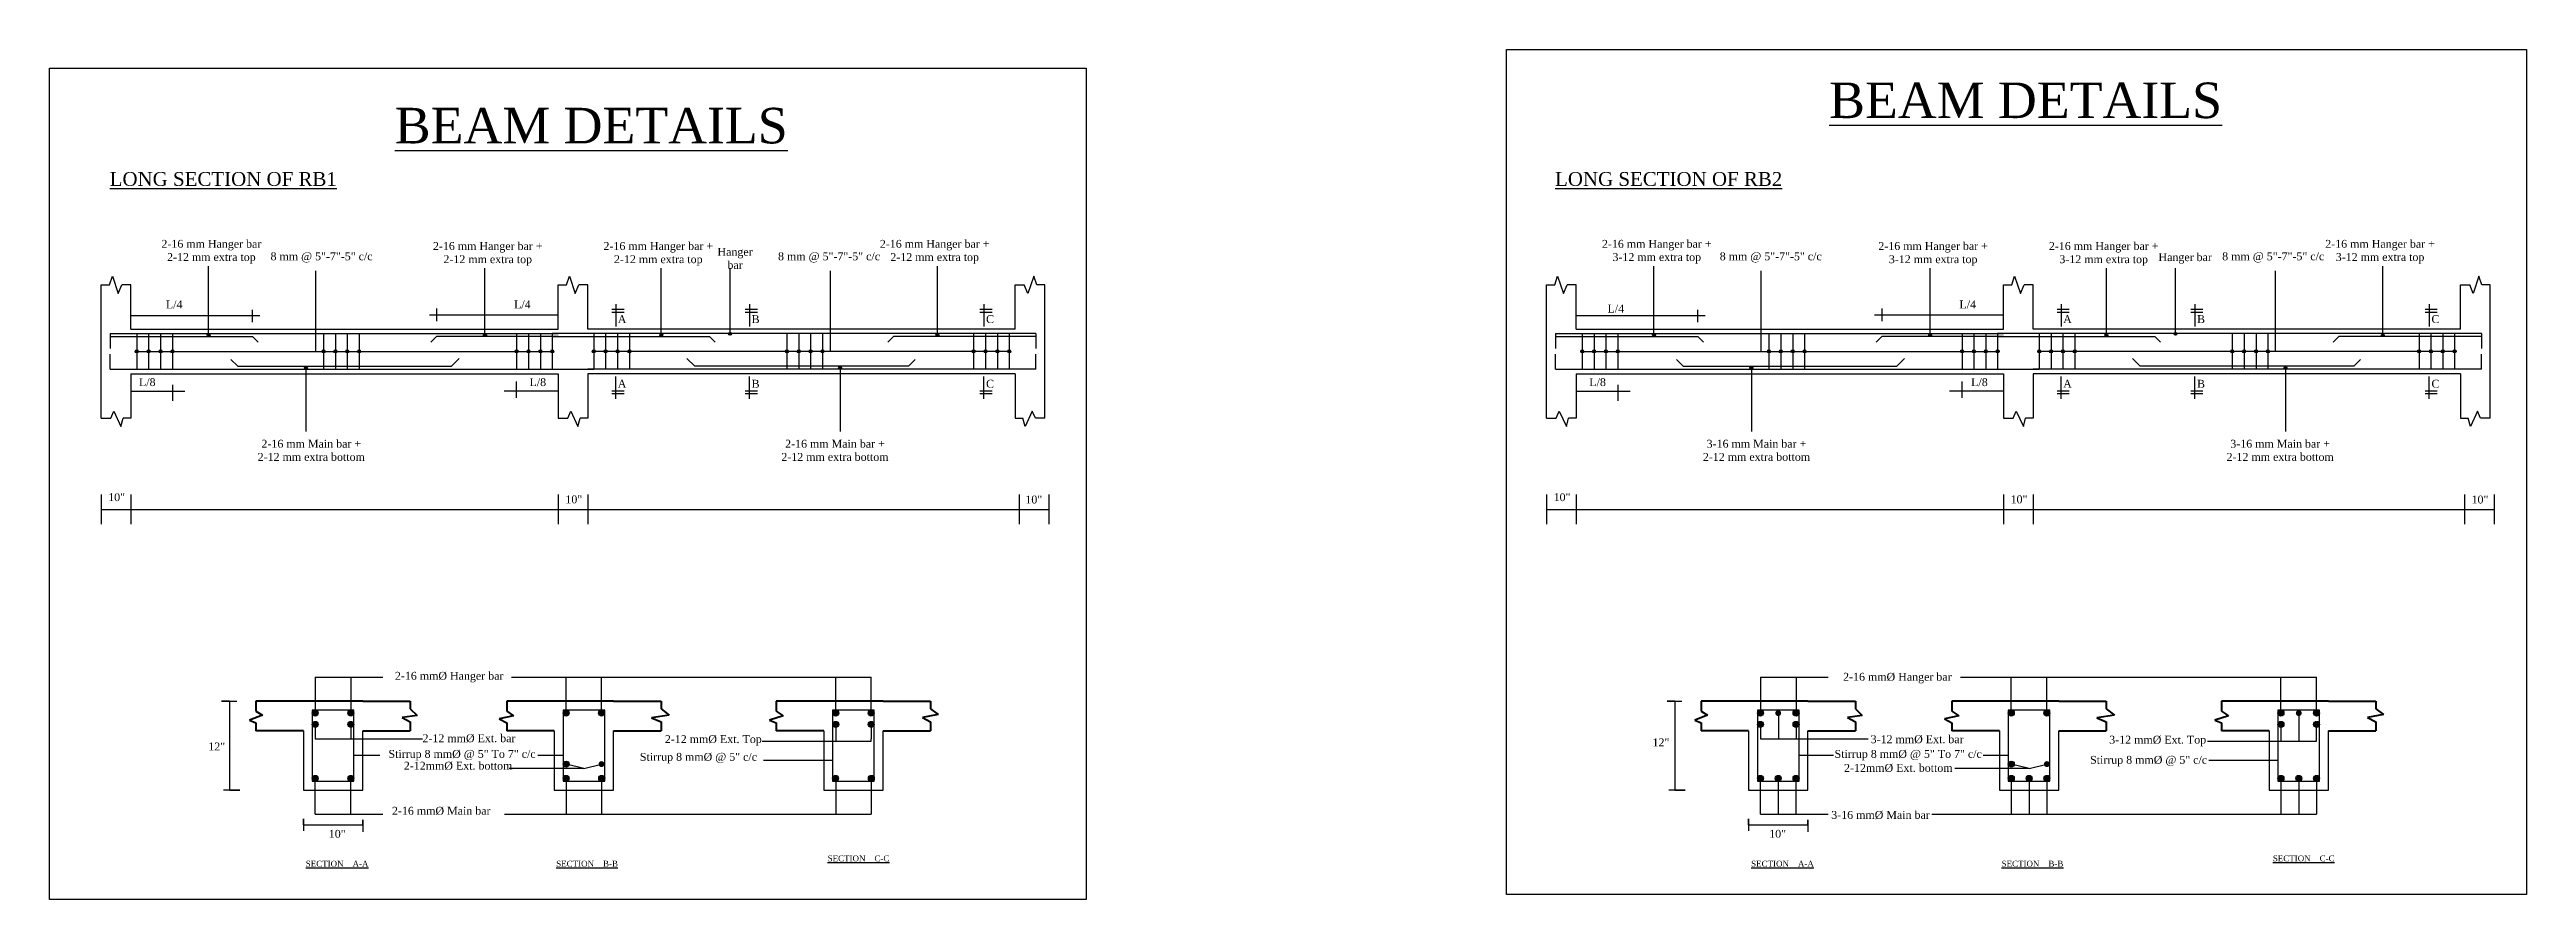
# Model space of a CAD drawing. Header units: inches. Extents: x -5597760 to 21122418, y -37133 to 23298423.
# Drawn here: x 6893 to 8145, y -21900 to -21470 of the extents above; entities that cross this region are included whole.
import ezdxf

# ---------------------------------------------------------------- set-up
doc = ezdxf.new("R2010")
doc.units = ezdxf.units.IN
doc.header["$MEASUREMENT"] = 0
doc.styles.add('RS6', font='times.ttf')
doc.styles.get("Standard").update_dxf_attribs({"font": 'times.ttf', "height": 8})

msp = doc.modelspace()

# ---------------------------------------------------------------- texts
at = {"char_height": 18, "attachment_point": 1}
for insert in [(7792.5, -21486.6), (7067.5, -21499.4)]:
    msp.add_mtext_dynamic_manual_height_columns('{\\L\\C1;BEAM DETAILS}', width=224.053, gutter_width=25, heights=[0], dxfattribs=dict(at, insert=insert))
at = {"color": 1, "char_height": 7, "attachment_point": 1}
for s, insert in [('{\\LLONG SECTION OF RB1}', (6923.4, -21531.9)), ('{\\LLONG SECTION OF RB2}', (7654, -21531.9))]:
    msp.add_mtext_dynamic_manual_height_columns(s, width=122.103, gutter_width=10, heights=[0], dxfattribs=dict(at, insert=insert))
at = {"char_height": 4, "attachment_point": 5, "style": 'RS6'}
for s, width, gutter_width, insert in [('2-16 mm Hanger bar 2-12 mm extra top', 55.017, 10, (6974.8, -21572.2)), ('2-16 mm Hanger bar +\\P2-12 mm extra top', 60.253, 10, (7114.5, -21573.3)), ('2-16 mm Hanger bar +\\P2-12 mm extra top', 63.541, 10, (7200.7, -21573.3)), ('Hanger bar', 22.209, 10, (7239.5, -21575.6)), ('2-16 mm Hanger bar +\\P2-12 mm extra top', 57.365, 10, (7340.4, -21572.2)), ('2-16 mm Hanger bar +\\P3-12 mm extra top', 55.375, 10, (7705.4, -21572.2)), ('2-16 mm Hanger bar +\\P3-12 mm extra top', 56.529, 10, (7845.1, -21573.3)), ('2-16 mm Hanger bar +\\P3-12 mm extra top', 57.547, 10, (7931.3, -21573.3)), ('2-16 mm Hanger bar +\\P3-12 mm extra top', 57.812, 10, (8071, -21572.2)), ('8 mm @ 5"-7"-5" c/c', 79.769, 10, (7030.5, -21575.1)), ('8 mm @ 5"-7"-5" c/c', 58.712, 10, (7287, -21575.1)), ('8 mm @ 5"-7"-5" c/c', 68.216, 10, (7763, -21575.1)), ('Hanger bar', 27.15, 10, (7972.5, -21575.6)), ('8 mm @ 5"-7"-5" c/c', 59.254, 10, (8017, -21575.1)), ('L/4', 9.786, 10, (6956, -21598.9)), ('L/4', 9.786, 10, (7132, -21598.9)), ('L/4', 9.786, 10, (7862.6, -21598.9)), ('A', 3.792, 10, (7182.4, -21606.3)), ('B', 3.792, 10, (7249.9, -21606.3)), ('C', 3.792, 10, (7368.4, -21606.3)), ('L/4', 9.786, 10, (7684.7, -21601)), ('A', 3.792, 10, (7913, -21606.3)), ('B', 3.792, 10, (7980.5, -21606.3)), ('C', 3.792, 10, (8099, -21606.3)), ('L/8', 7.862, 10, (6942.4, -21638.2)), ('L/8', 7.862, 10, (7139.8, -21638.2)), ('A', 3.792, 10, (7182.4, -21639)), ('B', 3.792, 10, (7249.9, -21639)), ('C', 3.792, 10, (7368.4, -21639)), ('L/8', 7.862, 10, (7675.5, -21638.2)), ('L/8', 7.862, 10, (7868.5, -21638.2)), ('A', 3.792, 10, (7913, -21639)), ('B', 3.792, 10, (7980.5, -21639)), ('C', 3.792, 10, (8099, -21639)), ('2-16 mm Main bar +\\P2-12 mm extra bottom', 61.491, 10, (7025.3, -21672.7)), ('2-16 mm Main bar +\\P2-12 mm extra bottom', 63.933, 10, (7290, -21672.7)), ('3-16 mm Main bar +\\P2-12 mm extra bottom', 61.491, 10, (7755.8, -21672.7)), ('3-16 mm Main bar +\\P2-12 mm extra bottom', 71.88, 10, (8020.5, -21672.7)), ('10"', 5.501, 10, (6926.9, -21696.4)), ('10"', 5.501, 10, (7158, -21697.5)), ('10"', 5.501, 10, (7390.5, -21697.6)), ('10"', 5.501, 10, (7657.5, -21696.4)), ('10"', 5.501, 10, (7888.5, -21697.5)), ('10"', 5.501, 10, (8121.5, -21697.6)), ('2-16 mm%%C Hanger bar', 62.907, 10, (7095, -21787.4)), ('2-16 mm%%C Hanger bar', 60.854, 10, (7827, -21787.9)), ('12"', 5.823, 5, (6977.5, -21822.5)), ('2-12 mm%%C Ext. bar', 53.998, 10, (7105, -21818.4)), ('2-12 mm%%C Ext. Top', 53.91, 5, (7228.5, -21819.4)), ('12"', 5.823, 5, (7707.5, -21820.4)), ('3-12 mm%%C Ext. bar', 52.445, 10, (7837, -21818.9)), ('3-12 mm%%C Ext. Top', 57.357, 5, (7958.6, -21819.7)), ('Stirrup 8 mm%%C @ 5" To 7" c/c', 88.7, 5, (7101.5, -21826.9)), ('2-12mm%%C Ext. bottom', 88.298, 5, (7099.5, -21832.3)), ('Stirrup 8 mm%%C @ 5" c/c', 69.14, 5, (7221, -21828.4)), ('Stirrup 8 mm%%C @ 5" To 7" c/c', 82.275, 5, (7832.5, -21826.9)), ('2-12mm%%C Ext. bottom', 63.895, 5, (7827.5, -21833.4)), ('Stirrup 8 mm%%C @ 5" c/c', 61.209, 5, (7954, -21829.9)), ('2-16 mm%%C Main bar', 63.241, 10, (7091, -21855.1)), ('3-16 mm%%C Main bar', 52.688, 10, (7818.5, -21857.2)), ('10"', 8.719, 5, (7038.4, -21866.7)), ('10"', 8.719, 5, (7766.5, -21866.7))]:
    msp.add_mtext_dynamic_manual_height_columns(s, width=width, gutter_width=gutter_width, heights=[0], dxfattribs=dict(at, insert=insert))
at = {"color": 5, "char_height": 3, "attachment_point": 1}
for s, width, insert in [('{\\LSECTION    A-A}', 35.971, (7022.5, -21880.3)), ('{\\LSECTION    B-B}', 38.376, (7149.1, -21880.3)), ('{\\LSECTION    C-C     }', 35.74, (7286.3, -21877.6)), ('{\\LSECTION    A-A}', 35.971, (7753.1, -21880.3)), ('{\\LSECTION    B-B}', 38.376, (7879.7, -21880.3)), ('{\\LSECTION    C-C     }', 35.74, (8016.8, -21877.6))]:
    msp.add_mtext_dynamic_manual_height_columns(s, width=width, gutter_width=10, heights=[0], dxfattribs=dict(at, insert=insert))

# ---------------------------------------------------------------- hatches: boundary and pattern name
h = msp.add_hatch(color=256)
h.dxf.hatch_style = 1
h.paths.add_polyline_path([(6937.9, -21622.6, 1), (6936.4, -21622.6, 1)])
h = msp.add_hatch(color=256)
h.dxf.hatch_style = 1
h.paths.add_polyline_path([(6943.9, -21622.6, 1), (6942.4, -21622.6, 1)])
h = msp.add_hatch(color=256)
h.dxf.hatch_style = 1
h.paths.add_polyline_path([(6949.9, -21622.6, 1), (6948.4, -21622.6, 1)])
h = msp.add_hatch(color=256)
h.dxf.hatch_style = 1
h.paths.add_polyline_path([(6955.9, -21622.6, 1), (6954.4, -21622.6, 1)])
h = msp.add_hatch(color=256)
h.dxf.hatch_style = 1
h.paths.add_polyline_path([(6974.2, -21614.3, 1), (6972.7, -21614.3, 1)])
h = msp.add_hatch(color=256)
h.dxf.hatch_style = 1
h.paths.add_polyline_path([(7032.3, -21622.6, 1), (7030.8, -21622.6, 1)])
h = msp.add_hatch(color=256)
h.dxf.hatch_style = 1
h.paths.add_polyline_path([(7038.3, -21622.6, 1), (7036.8, -21622.6, 1)])
h = msp.add_hatch(color=256)
h.dxf.hatch_style = 1
h.paths.add_polyline_path([(7044.3, -21622.6, 1), (7042.8, -21622.6, 1)])
h = msp.add_hatch(color=256)
h.dxf.hatch_style = 1
h.paths.add_polyline_path([(7050.3, -21622.6, 1), (7048.8, -21622.6, 1)])
h = msp.add_hatch(color=256)
h.dxf.hatch_style = 1
h.paths.add_polyline_path([(7113.8, -21614.4, 1), (7112.3, -21614.4, 1)])
h = msp.add_hatch(color=256)
h.dxf.hatch_style = 1
h.paths.add_polyline_path([(7129.9, -21622.6, 1), (7128.4, -21622.6, 1)])
h = msp.add_hatch(color=256)
h.dxf.hatch_style = 1
h.paths.add_polyline_path([(7135.9, -21622.6, 1), (7134.4, -21622.6, 1)])
h = msp.add_hatch(color=256)
h.dxf.hatch_style = 1
h.paths.add_polyline_path([(7141.9, -21622.6, 1), (7140.4, -21622.6, 1)])
h = msp.add_hatch(color=256)
h.dxf.hatch_style = 1
h.paths.add_polyline_path([(7147.9, -21622.6, 1), (7146.4, -21622.6, 1)])
h = msp.add_hatch(color=256)
h.dxf.hatch_style = 1
h.paths.add_polyline_path([(7168.9, -21622.6, 1), (7167.4, -21622.6, 1)])
h = msp.add_hatch(color=256)
h.dxf.hatch_style = 1
h.paths.add_polyline_path([(7174.9, -21622.6, 1), (7173.4, -21622.6, 1)])
h = msp.add_hatch(color=256)
h.dxf.hatch_style = 1
h.paths.add_polyline_path([(7180.9, -21622.6, 1), (7179.4, -21622.6, 1)])
h = msp.add_hatch(color=256)
h.dxf.hatch_style = 1
h.paths.add_polyline_path([(7186.9, -21622.6, 1), (7185.4, -21622.6, 1)])
h = msp.add_hatch(color=256)
h.dxf.hatch_style = 1
h.paths.add_polyline_path([(7202.9, -21614.4, 1), (7201.4, -21614.4, 1)])
h = msp.add_hatch(color=256)
h.dxf.hatch_style = 1
h.paths.add_polyline_path([(7237.8, -21613.7, 1), (7236.3, -21613.7, 1)])
h = msp.add_hatch(color=256)
h.dxf.hatch_style = 1
h.paths.add_polyline_path([(7266.5, -21622.6, 1), (7265, -21622.6, 1)])
h = msp.add_hatch(color=256)
h.dxf.hatch_style = 1
h.paths.add_polyline_path([(7272.5, -21622.6, 1), (7271, -21622.6, 1)])
h = msp.add_hatch(color=256)
h.dxf.hatch_style = 1
h.paths.add_polyline_path([(7278.5, -21622.6, 1), (7277, -21622.6, 1)])
h = msp.add_hatch(color=256)
h.dxf.hatch_style = 1
h.paths.add_polyline_path([(7284.5, -21622.6, 1), (7283, -21622.6, 1)])
h = msp.add_hatch(color=256)
h.dxf.hatch_style = 1
h.paths.add_polyline_path([(7342.6, -21614.4, 1), (7341.1, -21614.4, 1)])
h = msp.add_hatch(color=256)
h.dxf.hatch_style = 1
h.paths.add_polyline_path([(7360.9, -21622.6, 1), (7359.4, -21622.6, 1)])
h = msp.add_hatch(color=256)
h.dxf.hatch_style = 1
h.paths.add_polyline_path([(7366.9, -21622.6, 1), (7365.4, -21622.6, 1)])
h = msp.add_hatch(color=256)
h.dxf.hatch_style = 1
h.paths.add_polyline_path([(7372.9, -21622.6, 1), (7371.4, -21622.6, 1)])
h = msp.add_hatch(color=256)
h.dxf.hatch_style = 1
h.paths.add_polyline_path([(7378.9, -21622.6, 1), (7377.4, -21622.6, 1)])
h = msp.add_hatch(color=256)
h.dxf.hatch_style = 1
h.paths.add_polyline_path([(7668.4, -21622.6, 1), (7666.9, -21622.6, 1)])
h = msp.add_hatch(color=256)
h.dxf.hatch_style = 1
h.paths.add_polyline_path([(7674.4, -21622.6, 1), (7672.9, -21622.6, 1)])
h = msp.add_hatch(color=256)
h.dxf.hatch_style = 1
h.paths.add_polyline_path([(7680.4, -21622.6, 1), (7678.9, -21622.6, 1)])
h = msp.add_hatch(color=256)
h.dxf.hatch_style = 1
h.paths.add_polyline_path([(7686.4, -21622.6, 1), (7684.9, -21622.6, 1)])
h = msp.add_hatch(color=256)
h.dxf.hatch_style = 1
h.paths.add_polyline_path([(7704.7, -21614.3, 1), (7703.2, -21614.3, 1)])
h = msp.add_hatch(color=256)
h.dxf.hatch_style = 1
h.paths.add_polyline_path([(7762.8, -21622.6, 1), (7761.3, -21622.6, 1)])
h = msp.add_hatch(color=256)
h.dxf.hatch_style = 1
h.paths.add_polyline_path([(7768.8, -21622.6, 1), (7767.3, -21622.6, 1)])
h = msp.add_hatch(color=256)
h.dxf.hatch_style = 1
h.paths.add_polyline_path([(7774.8, -21622.6, 1), (7773.3, -21622.6, 1)])
h = msp.add_hatch(color=256)
h.dxf.hatch_style = 1
h.paths.add_polyline_path([(7780.8, -21622.6, 1), (7779.3, -21622.6, 1)])
h = msp.add_hatch(color=256)
h.dxf.hatch_style = 1
h.paths.add_polyline_path([(7844.4, -21614.4, 1), (7842.9, -21614.4, 1)])
h = msp.add_hatch(color=256)
h.dxf.hatch_style = 1
h.paths.add_polyline_path([(7860.4, -21622.6, 1), (7858.9, -21622.6, 1)])
h = msp.add_hatch(color=256)
h.dxf.hatch_style = 1
h.paths.add_polyline_path([(7866.4, -21622.6, 1), (7864.9, -21622.6, 1)])
h = msp.add_hatch(color=256)
h.dxf.hatch_style = 1
h.paths.add_polyline_path([(7872.4, -21622.6, 1), (7870.9, -21622.6, 1)])
h = msp.add_hatch(color=256)
h.dxf.hatch_style = 1
h.paths.add_polyline_path([(7878.4, -21622.6, 1), (7876.9, -21622.6, 1)])
h = msp.add_hatch(color=256)
h.dxf.hatch_style = 1
h.paths.add_polyline_path([(7899.4, -21622.6, 1), (7897.9, -21622.6, 1)])
h = msp.add_hatch(color=256)
h.dxf.hatch_style = 1
h.paths.add_polyline_path([(7905.4, -21622.6, 1), (7903.9, -21622.6, 1)])
h = msp.add_hatch(color=256)
h.dxf.hatch_style = 1
h.paths.add_polyline_path([(7911.4, -21622.6, 1), (7909.9, -21622.6, 1)])
h = msp.add_hatch(color=256)
h.dxf.hatch_style = 1
h.paths.add_polyline_path([(7917.4, -21622.6, 1), (7915.9, -21622.6, 1)])
h = msp.add_hatch(color=256)
h.dxf.hatch_style = 1
h.paths.add_polyline_path([(7933.5, -21614.4, 1), (7932, -21614.4, 1)])
h = msp.add_hatch(color=256)
h.dxf.hatch_style = 1
h.paths.add_polyline_path([(7968.3, -21613.7, 1), (7966.8, -21613.7, 1)])
h = msp.add_hatch(color=256)
h.dxf.hatch_style = 1
h.paths.add_polyline_path([(7997, -21622.6, 1), (7995.5, -21622.6, 1)])
h = msp.add_hatch(color=256)
h.dxf.hatch_style = 1
h.paths.add_polyline_path([(8003, -21622.6, 1), (8001.5, -21622.6, 1)])
h = msp.add_hatch(color=256)
h.dxf.hatch_style = 1
h.paths.add_polyline_path([(8009, -21622.6, 1), (8007.5, -21622.6, 1)])
h = msp.add_hatch(color=256)
h.dxf.hatch_style = 1
h.paths.add_polyline_path([(8015, -21622.6, 1), (8013.5, -21622.6, 1)])
h = msp.add_hatch(color=256)
h.dxf.hatch_style = 1
h.paths.add_polyline_path([(8073.1, -21614.4, 1), (8071.6, -21614.4, 1)])
h = msp.add_hatch(color=256)
h.dxf.hatch_style = 1
h.paths.add_polyline_path([(8091.4, -21622.6, 1), (8089.9, -21622.6, 1)])
h = msp.add_hatch(color=256)
h.dxf.hatch_style = 1
h.paths.add_polyline_path([(8097.4, -21622.6, 1), (8095.9, -21622.6, 1)])
h = msp.add_hatch(color=256)
h.dxf.hatch_style = 1
h.paths.add_polyline_path([(8103.4, -21622.6, 1), (8101.9, -21622.6, 1)])
h = msp.add_hatch(color=256)
h.dxf.hatch_style = 1
h.paths.add_polyline_path([(8109.4, -21622.6, 1), (8107.9, -21622.6, 1)])
h = msp.add_hatch(color=256)
h.dxf.hatch_style = 1
h.paths.add_polyline_path([(7023.4, -21630.9, 1), (7021.9, -21630.9, 1)])
h = msp.add_hatch(color=256)
h.dxf.hatch_style = 1
h.paths.add_polyline_path([(7293.4, -21630.9, 1), (7291.9, -21630.9, 1)])
h = msp.add_hatch(color=256)
h.dxf.hatch_style = 1
h.paths.add_polyline_path([(7753.9, -21630.9, 1), (7752.4, -21630.9, 1)])
h = msp.add_hatch(color=256)
h.dxf.hatch_style = 1
h.paths.add_polyline_path([(8023.9, -21630.9, 1), (8022.4, -21630.9, 1)])
h = msp.add_hatch(color=1)
h.dxf.hatch_style = 1
h.paths.add_polyline_path([(7028.8, -21805.6, 1), (7025.8, -21805.6, 1)])
h = msp.add_hatch(color=1)
h.dxf.hatch_style = 1
h.paths.add_polyline_path([(7028.8, -21811.3, 1), (7025.8, -21811.3, 1)])
h = msp.add_hatch(color=1)
h.dxf.hatch_style = 1
h.paths.add_polyline_path([(7046.8, -21805.6, 1), (7043.8, -21805.6, 1)])
h = msp.add_hatch(color=1)
h.dxf.hatch_style = 1
h.paths.add_polyline_path([(7046.8, -21811.3, 1), (7043.8, -21811.3, 1)])
h = msp.add_hatch(color=1)
h.dxf.hatch_style = 1
h.paths.add_polyline_path([(7155.6, -21805.6, 1), (7152.6, -21805.6, 1)])
h = msp.add_hatch(color=1)
h.dxf.hatch_style = 1
h.paths.add_polyline_path([(7173.5, -21805.6, 1), (7170.5, -21805.6, 1)])
h = msp.add_hatch(color=1)
h.dxf.hatch_style = 1
h.paths.add_polyline_path([(7291.9, -21805.6, 1), (7288.9, -21805.6, 1)])
h = msp.add_hatch(color=1)
h.dxf.hatch_style = 1
h.paths.add_polyline_path([(7291.9, -21811.3, 1), (7288.9, -21811.3, 1)])
h = msp.add_hatch(color=1)
h.dxf.hatch_style = 1
h.paths.add_polyline_path([(7309.8, -21805.6, 1), (7306.8, -21805.6, 1)])
h = msp.add_hatch(color=1)
h.dxf.hatch_style = 1
h.paths.add_polyline_path([(7309.8, -21811.3, 1), (7306.8, -21811.3, 1)])
h = msp.add_hatch(color=1)
h.dxf.hatch_style = 1
h.paths.add_polyline_path([(7759.3, -21805.6, 1), (7756.3, -21805.6, 1)])
h = msp.add_hatch(color=1)
h.dxf.hatch_style = 1
h.paths.add_polyline_path([(7759.3, -21811.3, 1), (7756.3, -21811.3, 1)])
h = msp.add_hatch(color=1)
h.dxf.hatch_style = 1
h.paths.add_polyline_path([(7768.3, -21805.6, 1), (7765.3, -21805.6, 1)])
h = msp.add_hatch(color=1)
h.dxf.hatch_style = 1
h.paths.add_polyline_path([(7777.3, -21805.6, 1), (7774.3, -21805.6, 1)])
h = msp.add_hatch(color=1)
h.dxf.hatch_style = 1
h.paths.add_polyline_path([(7777.3, -21811.3, 1), (7774.3, -21811.3, 1)])
h = msp.add_hatch(color=1)
h.dxf.hatch_style = 1
h.paths.add_polyline_path([(7886.1, -21805.6, 1), (7883.1, -21805.6, 1)])
h = msp.add_hatch(color=1)
h.dxf.hatch_style = 1
h.paths.add_polyline_path([(7904.1, -21805.6, 1), (7901.1, -21805.6, 1)])
h = msp.add_hatch(color=1)
h.dxf.hatch_style = 1
h.paths.add_polyline_path([(8022.4, -21805.6, 1), (8019.4, -21805.6, 1)])
h = msp.add_hatch(color=1)
h.dxf.hatch_style = 1
h.paths.add_polyline_path([(8022.4, -21811.3, 1), (8019.4, -21811.3, 1)])
h = msp.add_hatch(color=1)
h.dxf.hatch_style = 1
h.paths.add_polyline_path([(8031.4, -21805.6, 1), (8028.4, -21805.6, 1)])
h = msp.add_hatch(color=1)
h.dxf.hatch_style = 1
h.paths.add_polyline_path([(8040.4, -21805.6, 1), (8037.4, -21805.6, 1)])
h = msp.add_hatch(color=1)
h.dxf.hatch_style = 1
h.paths.add_polyline_path([(8040.4, -21811.3, 1), (8037.4, -21811.3, 1)])
h = msp.add_hatch(color=1)
h.dxf.hatch_style = 1
h.paths.add_polyline_path([(7155.6, -21831.4, 1), (7152.6, -21831.4, 1)])
h = msp.add_hatch(color=1)
h.dxf.hatch_style = 1
h.paths.add_polyline_path([(7173.5, -21831.4, 1), (7170.5, -21831.4, 1)])
h = msp.add_hatch(color=1)
h.dxf.hatch_style = 1
h.paths.add_polyline_path([(7886.1, -21831.4, 1), (7883.1, -21831.4, 1)])
h = msp.add_hatch(color=1)
h.dxf.hatch_style = 1
h.paths.add_polyline_path([(7904.1, -21831.4, 1), (7901.1, -21831.4, 1)])
h = msp.add_hatch(color=1)
h.dxf.hatch_style = 1
h.paths.add_polyline_path([(7028.8, -21838.6, 1), (7025.8, -21838.6, 1)])
h = msp.add_hatch(color=1)
h.dxf.hatch_style = 1
h.paths.add_polyline_path([(7046.8, -21838.6, 1), (7043.8, -21838.6, 1)])
h = msp.add_hatch(color=1)
h.dxf.hatch_style = 1
h.paths.add_polyline_path([(7155.6, -21838.6, 1), (7152.6, -21838.6, 1)])
h = msp.add_hatch(color=1)
h.dxf.hatch_style = 1
h.paths.add_polyline_path([(7173.6, -21838.6, 1), (7170.6, -21838.6, 1)])
h = msp.add_hatch(color=1)
h.dxf.hatch_style = 1
h.paths.add_polyline_path([(7291.8, -21838.6, 1), (7288.8, -21838.6, 1)])
h = msp.add_hatch(color=1)
h.dxf.hatch_style = 1
h.paths.add_polyline_path([(7309.9, -21838.6, 1), (7306.9, -21838.6, 1)])
h = msp.add_hatch(color=1)
h.dxf.hatch_style = 1
h.paths.add_polyline_path([(7759.3, -21838.6, 1), (7756.3, -21838.6, 1)])
h = msp.add_hatch(color=1)
h.dxf.hatch_style = 1
h.paths.add_polyline_path([(7768.3, -21838.6, 1), (7765.3, -21838.6, 1)])
h = msp.add_hatch(color=1)
h.dxf.hatch_style = 1
h.paths.add_polyline_path([(7777.3, -21838.6, 1), (7774.3, -21838.6, 1)])
h = msp.add_hatch(color=1)
h.dxf.hatch_style = 1
h.paths.add_polyline_path([(7886.1, -21838.6, 1), (7883.1, -21838.6, 1)])
h = msp.add_hatch(color=1)
h.dxf.hatch_style = 1
h.paths.add_polyline_path([(7895.1, -21838.6, 1), (7892.1, -21838.6, 1)])
h = msp.add_hatch(color=1)
h.dxf.hatch_style = 1
h.paths.add_polyline_path([(7904.1, -21838.6, 1), (7901.1, -21838.6, 1)])
h = msp.add_hatch(color=1)
h.dxf.hatch_style = 1
h.paths.add_polyline_path([(8022.4, -21838.6, 1), (8019.4, -21838.6, 1)])
h = msp.add_hatch(color=1)
h.dxf.hatch_style = 1
h.paths.add_polyline_path([(8031.4, -21838.6, 1), (8028.4, -21838.6, 1)])
h = msp.add_hatch(color=1)
h.dxf.hatch_style = 1
h.paths.add_polyline_path([(8040.4, -21838.6, 1), (8037.4, -21838.6, 1)])

# ---------------------------------------------------------------- linework, layer by layer
at = {"color": 5}
for p, q in [((6973.4, -21615.1), (6973.4, -21579.5)), ((7027.6, -21622.6), (7027.6, -21581.9)), ((7113.1, -21615.1), (7113.1, -21580.6)), ((7202.2, -21615.1), (7202.2, -21580.6)), ((7237, -21613.6), (7237, -21580.6)), ((7287.7, -21622.6), (7287.7, -21581.9)), ((7341.8, -21615.1), (7341.8, -21579.5)), ((7704, -21615.1), (7704, -21579.5)), ((7758.1, -21622.6), (7758.1, -21581.9)), ((7843.6, -21615.1), (7843.6, -21580.6)), ((7932.7, -21615.1), (7932.7, -21580.6)), ((7967.6, -21613.6), (7967.6, -21580.6)), ((8018.2, -21622.6), (8018.2, -21581.9)), ((8072.4, -21615.1), (8072.4, -21579.5)), ((6919.1, -21656.4), (6919.1, -21588.9)), ((6919.1, -21588.9), (6923.3, -21588.9)), ((6923.3, -21588.9), (6924.8, -21584.6)), ((6924.8, -21584.6), (6927.7, -21593.3)), ((6927.7, -21593.3), (6929.5, -21588.9)), ((6934.1, -21588.9), (6929.5, -21588.9)), ((6934.1, -21611.4), (6934.1, -21588.9)), ((7150.1, -21611.4), (7150.1, -21588.9)), ((7150.1, -21588.9), (7154.3, -21588.9)), ((7154.3, -21588.9), (7155.8, -21584.6)), ((7155.8, -21584.6), (7158.7, -21593.3)), ((7158.7, -21593.3), (7160.5, -21588.9)), ((7165.1, -21588.9), (7160.5, -21588.9)), ((7165.1, -21611.4), (7165.1, -21588.9)), ((7381.1, -21611.4), (7381.1, -21588.9)), ((7381.1, -21588.9), (7385.7, -21588.9)), ((7387.5, -21593.3), (7385.7, -21588.9)), ((7390.5, -21584.6), (7387.5, -21593.3)), ((7392, -21588.9), (7390.5, -21584.6)), ((7396.1, -21588.9), (7392, -21588.9)), ((7396.1, -21656.4), (7396.1, -21588.9)), ((7649.7, -21656.4), (7649.7, -21588.9)), ((7649.7, -21588.9), (7653.8, -21588.9)), ((7653.8, -21588.9), (7655.3, -21584.6)), ((7655.3, -21584.6), (7658.3, -21593.3)), ((7658.3, -21593.3), (7660.1, -21588.9)), ((7664.7, -21588.9), (7660.1, -21588.9)), ((7664.7, -21611.4), (7664.7, -21588.9)), ((7880.7, -21611.4), (7880.7, -21588.9)), ((7880.7, -21588.9), (7884.8, -21588.9)), ((7884.8, -21588.9), (7886.3, -21584.6)), ((7886.3, -21584.6), (7889.3, -21593.3)), ((7889.3, -21593.3), (7891.1, -21588.9)), ((7895.7, -21588.9), (7891.1, -21588.9)), ((7895.7, -21611.4), (7895.7, -21588.9)), ((8111.7, -21611.4), (8111.7, -21588.9)), ((8111.7, -21588.9), (8116.3, -21588.9)), ((8118.1, -21593.3), (8116.3, -21588.9)), ((8121, -21584.6), (8118.1, -21593.3)), ((8122.5, -21588.9), (8121, -21584.6)), ((8126.7, -21588.9), (8122.5, -21588.9)), ((8126.7, -21656.4), (8126.7, -21588.9)), ((6934.1, -21604.5), (6999.3, -21604.5)), ((6995.6, -21607.9), (6995.6, -21601.6)), ((7150.1, -21604.3), (7085, -21604.3)), ((7088.6, -21600.9), (7088.6, -21607.3)), ((7177.2, -21601.3), (7183.4, -21601.3)), ((7177.2, -21602.8), (7183.4, -21602.8)), ((7179.3, -21598.7), (7179.3, -21610)), ((7244.7, -21601.3), (7250.9, -21601.3)), ((7244.7, -21602.8), (7250.9, -21602.8)), ((7246.8, -21598.7), (7246.8, -21610)), ((7363.2, -21601.3), (7369.4, -21601.3)), ((7363.2, -21602.8), (7369.4, -21602.8)), ((7365.3, -21598.7), (7365.3, -21610)), ((7664.7, -21604.5), (7729.8, -21604.5)), ((7726.2, -21607.9), (7726.2, -21601.6)), ((7880.7, -21604.3), (7815.5, -21604.3)), ((7819.2, -21600.9), (7819.2, -21607.3)), ((7907.8, -21601.3), (7913.9, -21601.3)), ((7907.8, -21602.8), (7913.9, -21602.8)), ((7909.8, -21598.7), (7909.8, -21610)), ((7975.3, -21601.3), (7981.4, -21601.3)), ((7975.3, -21602.8), (7981.4, -21602.8)), ((7977.3, -21598.7), (7977.3, -21610)), ((8093.8, -21601.3), (8099.9, -21601.3)), ((8093.8, -21602.8), (8099.9, -21602.8)), ((8095.8, -21598.7), (8095.8, -21610)), ((6934.1, -21611.4), (7150.1, -21611.4)), ((7381.1, -21611.4), (7165.1, -21611.4)), ((7664.7, -21611.4), (7880.7, -21611.4)), ((8111.7, -21611.4), (7895.7, -21611.4)), ((6934.1, -21633.9), (7150.1, -21633.9)), ((6934.1, -21633.9), (6934.1, -21656.4)), ((6937.1, -21622.6), (7147.1, -21622.6)), ((7022.6, -21630.1), (7022.6, -21663.2)), ((7150.1, -21633.9), (7150.1, -21656.4)), ((7381.1, -21633.9), (7165.1, -21633.9)), ((7165.1, -21633.9), (7165.1, -21656.4)), ((7378.1, -21622.6), (7168.1, -21622.6)), ((7292.6, -21630.1), (7292.6, -21663.2)), ((7381.1, -21633.9), (7381.1, -21656.4)), ((7664.7, -21633.9), (7880.7, -21633.9)), ((7664.7, -21633.9), (7664.7, -21656.4)), ((7667.7, -21622.6), (7877.7, -21622.6)), ((7753.2, -21630.1), (7753.2, -21663.2)), ((7880.7, -21633.9), (7880.7, -21656.4)), ((8111.7, -21633.9), (7895.7, -21633.9)), ((7895.7, -21633.9), (7895.7, -21656.4)), ((8108.7, -21622.6), (7898.7, -21622.6)), ((8023.2, -21630.1), (8023.2, -21663.2)), ((8111.7, -21633.9), (8111.7, -21656.4)), ((6934.1, -21642.8), (6961.4, -21642.8)), ((6955.1, -21639.5), (6955.1, -21647.6)), ((7150.1, -21642.8), (7122.8, -21642.8)), ((7129.1, -21646.1), (7129.1, -21637.9)), ((7177.2, -21642.5), (7183.4, -21642.5)), ((7177.2, -21644), (7183.4, -21644)), ((7179.3, -21646.6), (7179.3, -21635.3)), ((7244.7, -21642.5), (7250.9, -21642.5)), ((7244.7, -21644), (7250.9, -21644)), ((7246.8, -21646.6), (7246.8, -21635.3)), ((7363.2, -21642.5), (7369.4, -21642.5)), ((7363.2, -21644), (7369.4, -21644)), ((7365.3, -21646.6), (7365.3, -21635.3)), ((7664.7, -21642.8), (7692, -21642.8)), ((7685.7, -21639.5), (7685.7, -21647.6)), ((7880.7, -21642.8), (7853.4, -21642.8)), ((7859.7, -21646.1), (7859.7, -21637.9)), ((7907.8, -21642.5), (7913.9, -21642.5)), ((7907.8, -21644), (7913.9, -21644)), ((7909.8, -21646.6), (7909.8, -21635.3)), ((7975.3, -21642.5), (7981.4, -21642.5)), ((7975.3, -21644), (7981.4, -21644)), ((7977.3, -21646.6), (7977.3, -21635.3)), ((8093.8, -21642.5), (8099.9, -21642.5)), ((8093.8, -21644), (8099.9, -21644)), ((8095.8, -21646.6), (8095.8, -21635.3)), ((6919.1, -21656.4), (6924, -21656.4)), ((6924, -21656.4), (6925.5, -21652.8)), ((6925.5, -21652.8), (6929.1, -21660.7)), ((6929.1, -21660.7), (6930.2, -21656.4)), ((6934.1, -21656.4), (6930.2, -21656.4)), ((7150.1, -21656.4), (7155, -21656.4)), ((7155, -21656.4), (7156.5, -21652.8)), ((7156.5, -21652.8), (7160.1, -21660.7)), ((7160.1, -21660.7), (7161.2, -21656.4)), ((7165.1, -21656.4), (7161.2, -21656.4)), ((7381.1, -21656.4), (7385, -21656.4)), ((7386.1, -21660.7), (7385, -21656.4)), ((7389.7, -21652.8), (7386.1, -21660.7)), ((7391.3, -21656.4), (7389.7, -21652.8)), ((7396.1, -21656.4), (7391.3, -21656.4)), ((7649.7, -21656.4), (7654.5, -21656.4)), ((7654.5, -21656.4), (7656.1, -21652.8)), ((7656.1, -21652.8), (7659.7, -21660.7)), ((7659.7, -21660.7), (7660.8, -21656.4)), ((7664.7, -21656.4), (7660.8, -21656.4)), ((7880.7, -21656.4), (7885.5, -21656.4)), ((7885.5, -21656.4), (7887.1, -21652.8)), ((7887.1, -21652.8), (7890.7, -21660.7)), ((7890.7, -21660.7), (7891.8, -21656.4)), ((7895.7, -21656.4), (7891.8, -21656.4)), ((8111.7, -21656.4), (8115.6, -21656.4)), ((8116.7, -21660.7), (8115.6, -21656.4)), ((8120.3, -21652.8), (8116.7, -21660.7)), ((8121.8, -21656.4), (8120.3, -21652.8)), ((8126.7, -21656.4), (8121.8, -21656.4)), ((6919.1, -21695.1), (6919.1, -21710.1)), ((6934.1, -21695.1), (6934.1, -21710.1)), ((7150.1, -21695.1), (7150.1, -21710.1)), ((7165.1, -21695.1), (7165.1, -21710.1)), ((7383.1, -21695.1), (7383.1, -21710.1)), ((7398.1, -21695.1), (7398.1, -21710.1)), ((7649.7, -21695.1), (7649.7, -21710.1)), ((7664.7, -21695.1), (7664.7, -21710.1)), ((7880.7, -21695.1), (7880.7, -21710.1)), ((7895.7, -21695.1), (7895.7, -21710.1)), ((8113.6, -21695.1), (8113.6, -21710.1)), ((8128.6, -21695.1), (8128.6, -21710.1)), ((6919.1, -21702.6), (7398.1, -21702.6)), ((7649.7, -21702.6), (8128.6, -21702.6)), ((7027.3, -21787.5), (7027.3, -21805.6)), ((7027.3, -21787.5), (7045.3, -21787.5)), ((7045.3, -21787.5), (7045.3, -21805.6)), ((7045.3, -21787.5), (7061.4, -21787.5)), ((7126.5, -21787.5), (7308.3, -21787.5)), ((7154.1, -21805.6), (7154.1, -21787.5)), ((7172, -21805.6), (7172, -21787.5)), ((7290.4, -21805.6), (7290.4, -21787.5)), ((7308.3, -21805.6), (7308.3, -21787.5)), ((7757.8, -21787.5), (7757.8, -21805.6)), ((7757.8, -21787.5), (7775.8, -21787.5)), ((7775.8, -21787.5), (7775.8, -21805.6)), ((7775.8, -21787.5), (7792, -21787.5)), ((7859, -21787.5), (8038.9, -21787.5)), ((7884.6, -21805.6), (7884.6, -21787.5)), ((7902.6, -21805.6), (7902.6, -21787.5)), ((8020.9, -21805.6), (8020.9, -21787.5)), ((8038.9, -21805.6), (8038.9, -21787.5)), ((6984, -21799.6), (6980, -21799.6)), ((6980, -21799.6), (6987.6, -21799.6)), ((6984, -21799.6), (6984, -21844.6)), ((7714.6, -21799.6), (7710.6, -21799.6)), ((7710.6, -21799.6), (7718.1, -21799.6)), ((7714.6, -21799.6), (7714.6, -21844.6)), ((7767, -21805.6), (7767, -21818.7)), ((8030, -21805.6), (8030, -21819.8)), ((7027.3, -21811.3), (7027.3, -21818.7)), ((7027.3, -21818.7), (7081.6, -21818.7)), ((7045.3, -21811.3), (7045.3, -21818.7)), ((7253.2, -21819.8), (7299.3, -21819.8)), ((7290.4, -21811.3), (7290.4, -21818.7)), ((7290.4, -21818.7), (7290.4, -21819.8)), ((7299.3, -21819.8), (7308.3, -21819.8)), ((7308.3, -21811.3), (7308.3, -21818.7)), ((7308.3, -21819.8), (7308.3, -21818.7)), ((7757.8, -21818.7), (7812.2, -21818.7)), ((7775.8, -21811.3), (7775.8, -21818.7)), ((7983.8, -21819.8), (8038.9, -21819.8)), ((8020.9, -21811.3), (8020.9, -21819.8)), ((7046.8, -21826.8), (7060, -21826.8)), ((7163, -21833.6), (7125.4, -21833.6)), ((7139.9, -21826.8), (7152.6, -21826.8)), ((7163, -21833.6), (7154.1, -21831.4)), ((7163, -21833.6), (7172, -21831.4)), ((7288.8, -21829.6), (7253.9, -21829.6)), ((7777.3, -21826.8), (7794.8, -21826.8)), ((7893.6, -21833.6), (7856, -21833.6)), ((7870.4, -21826.8), (7883.1, -21826.8)), ((7893.6, -21833.6), (7884.6, -21831.4)), ((7893.6, -21833.6), (7902.6, -21831.4)), ((8019.4, -21829.6), (7984.4, -21829.6)), ((6989.2, -21844.6), (6981, -21844.6)), ((6984, -21844.6), (6989.2, -21844.6)), ((7027.3, -21856.7), (7027.3, -21838.6)), ((7045.3, -21856.7), (7045.3, -21838.6)), ((7154.1, -21838.6), (7154.1, -21856.7)), ((7172, -21838.6), (7172, -21856.7)), ((7290.4, -21838.6), (7290.4, -21856.7)), ((7308.3, -21838.6), (7308.3, -21856.7)), ((7719.8, -21844.6), (7711.5, -21844.6)), ((7714.6, -21844.6), (7719.8, -21844.6)), ((7757.8, -21856.7), (7757.8, -21838.6)), ((7766.8, -21838.6), (7766.8, -21856.7)), ((7775.8, -21856.7), (7775.8, -21838.6)), ((7884.6, -21838.6), (7884.6, -21856.7)), ((7893.6, -21838.6), (7893.6, -21856.7)), ((7902.6, -21838.6), (7902.6, -21856.7)), ((8020.9, -21838.6), (8020.9, -21856.7)), ((8029.9, -21838.6), (8029.9, -21856.7)), ((8038.9, -21838.6), (8038.9, -21856.7)), ((7021.3, -21862.2), (7021.3, -21859.1)), ((7021.3, -21859.1), (7021.3, -21865.2)), ((7027.3, -21856.7), (7045.3, -21856.7)), ((7045.3, -21856.7), (7061.5, -21856.7)), ((7051.3, -21862.2), (7051.3, -21859.6)), ((7051.3, -21859.6), (7051.3, -21865.7)), ((7123, -21856.7), (7308.3, -21856.7)), ((7751.8, -21862.2), (7751.8, -21859.1)), ((7751.8, -21859.1), (7751.8, -21865.2)), ((7757.8, -21856.7), (7775.8, -21856.7)), ((7775.8, -21856.7), (7792.1, -21856.7)), ((7781.8, -21862.2), (7781.8, -21859.6)), ((7781.8, -21859.6), (7781.8, -21865.7)), ((7844.5, -21856.7), (8038.9, -21856.7)), ((7021.3, -21862.2), (7051.3, -21862.2)), ((7751.8, -21862.2), (7781.8, -21862.2))]:
    msp.add_line(p, q, dxfattribs=at)
at = {"color": 1}
for p, q in [((6923.6, -21613.6), (7150.1, -21613.6)), ((6923.6, -21613.6), (6923.6, -21621.1)), ((6923.6, -21615.1), (6988.1, -21615.1)), ((6937.1, -21613.6), (6937.1, -21631.6)), ((6943.1, -21613.6), (6943.1, -21631.6)), ((6949.1, -21613.6), (6949.1, -21631.6)), ((6955.1, -21613.6), (6955.1, -21631.6)), ((6988.1, -21615.1), (6995.6, -21615.1)), ((6995.6, -21615.1), (6998.5, -21618)), ((7031.5, -21613.6), (7031.5, -21631.6)), ((7037.5, -21613.6), (7037.5, -21631.6)), ((7043.5, -21613.6), (7043.5, -21631.6)), ((7049.5, -21613.6), (7049.5, -21631.6)), ((7088.6, -21615.1), (7085.7, -21618)), ((7096.1, -21615.1), (7088.6, -21615.1)), ((7150.1, -21615.1), (7096.1, -21615.1)), ((7129.1, -21613.6), (7129.1, -21631.6)), ((7135.1, -21613.6), (7135.1, -21631.6)), ((7141.1, -21613.6), (7141.1, -21631.6)), ((7147.1, -21613.6), (7147.1, -21631.6)), ((7391.6, -21613.6), (7147.1, -21613.6)), ((7147.1, -21615.1), (7219.1, -21615.1)), ((7168.1, -21613.6), (7168.1, -21631.6)), ((7174.1, -21613.6), (7174.1, -21631.6)), ((7180.1, -21613.6), (7180.1, -21631.6)), ((7186.1, -21613.6), (7186.1, -21631.6)), ((7219.1, -21615.1), (7226.6, -21615.1)), ((7226.6, -21615.1), (7229.5, -21618)), ((7265.7, -21613.6), (7265.7, -21631.6)), ((7271.7, -21613.6), (7271.7, -21631.6)), ((7277.7, -21613.6), (7277.7, -21631.6)), ((7283.7, -21613.6), (7283.7, -21631.6)), ((7319.6, -21615.1), (7316.7, -21618)), ((7327.1, -21615.1), (7319.6, -21615.1)), ((7391.6, -21615.1), (7327.1, -21615.1)), ((7360.1, -21613.6), (7360.1, -21631.6)), ((7366.1, -21613.6), (7366.1, -21631.6)), ((7372.1, -21613.6), (7372.1, -21631.6)), ((7378.1, -21613.6), (7378.1, -21631.6)), ((7391.6, -21613.6), (7391.6, -21621.1)), ((7654.2, -21613.6), (7880.7, -21613.6)), ((7654.2, -21613.6), (7654.2, -21621.1)), ((7654.2, -21615.1), (7718.7, -21615.1)), ((7667.7, -21613.6), (7667.7, -21631.6)), ((7673.7, -21613.6), (7673.7, -21631.6)), ((7679.7, -21613.6), (7679.7, -21631.6)), ((7685.7, -21613.6), (7685.7, -21631.6)), ((7718.7, -21615.1), (7726.2, -21615.1)), ((7726.2, -21615.1), (7729.1, -21618)), ((7762.1, -21613.6), (7762.1, -21631.6)), ((7768.1, -21613.6), (7768.1, -21631.6)), ((7774.1, -21613.6), (7774.1, -21631.6)), ((7780.1, -21613.6), (7780.1, -21631.6)), ((7819.2, -21615.1), (7816.3, -21618)), ((7826.7, -21615.1), (7819.2, -21615.1)), ((7880.7, -21615.1), (7826.7, -21615.1)), ((7859.7, -21613.6), (7859.7, -21631.6)), ((7865.7, -21613.6), (7865.7, -21631.6)), ((7871.7, -21613.6), (7871.7, -21631.6)), ((7877.7, -21613.6), (7877.7, -21631.6)), ((8122.2, -21613.6), (7877.7, -21613.6)), ((7877.7, -21615.1), (7949.7, -21615.1)), ((7898.7, -21613.6), (7898.7, -21631.6)), ((7904.7, -21613.6), (7904.7, -21631.6)), ((7910.7, -21613.6), (7910.7, -21631.6)), ((7916.7, -21613.6), (7916.7, -21631.6)), ((7949.7, -21615.1), (7957.2, -21615.1)), ((7957.2, -21615.1), (7960.1, -21618)), ((7996.3, -21613.6), (7996.3, -21631.6)), ((8002.3, -21613.6), (8002.3, -21631.6)), ((8008.3, -21613.6), (8008.3, -21631.6)), ((8014.3, -21613.6), (8014.3, -21631.6)), ((8050.2, -21615.1), (8047.3, -21618)), ((8057.7, -21615.1), (8050.2, -21615.1)), ((8122.2, -21615.1), (8057.7, -21615.1)), ((8090.7, -21613.6), (8090.7, -21631.6)), ((8096.7, -21613.6), (8096.7, -21631.6)), ((8102.7, -21613.6), (8102.7, -21631.6)), ((8108.7, -21613.6), (8108.7, -21631.6)), ((8122.2, -21613.6), (8122.2, -21621.1)), ((6923.6, -21631.6), (6923.6, -21624.1)), ((6923.6, -21631.6), (7168.1, -21631.6)), ((6988.1, -21630.1), (6984.7, -21626.7)), ((6988.1, -21630.1), (7096.1, -21630.1)), ((7096.1, -21630.1), (7100, -21626.3)), ((7391.6, -21631.6), (7165.1, -21631.6)), ((7219.1, -21630.1), (7215.2, -21626.3)), ((7327.1, -21630.1), (7219.1, -21630.1)), ((7327.1, -21630.1), (7330.5, -21626.7)), ((7391.6, -21631.6), (7391.6, -21624.1)), ((7654.2, -21631.6), (7654.2, -21624.1)), ((7654.2, -21631.6), (7898.7, -21631.6)), ((7718.7, -21630.1), (7715.3, -21626.7)), ((7718.7, -21630.1), (7826.7, -21630.1)), ((7826.7, -21630.1), (7830.6, -21626.3)), ((8122.2, -21631.6), (7895.7, -21631.6)), ((7949.7, -21630.1), (7945.8, -21626.3)), ((8057.7, -21630.1), (7949.7, -21630.1)), ((8057.7, -21630.1), (8061.1, -21626.7)), ((8122.2, -21631.6), (8122.2, -21624.1))]:
    msp.add_line(p, q, dxfattribs=at)
at = {"color": 5, "lineweight": 40}
for p, q in [((7000.6, -21806.6), (6994, -21809.1)), ((6994, -21809.1), (6997.3, -21810.5)), ((7051.3, -21799.6), (6997.3, -21799.6)), ((6997.3, -21799.6), (6997.3, -21804.6)), ((6997.3, -21804.6), (7000.6, -21806.6)), ((7051.3, -21799.6), (7075.3, -21799.6)), ((7078.8, -21806.8), (7071.2, -21807.9)), ((7071.2, -21807.9), (7075.3, -21810)), ((7075.3, -21799.6), (7075.3, -21803.4)), ((7075.3, -21803.4), (7078.8, -21806.8)), ((7127.5, -21807), (7120.3, -21808.5)), ((7120.3, -21808.5), (7124.1, -21810.5)), ((7178.1, -21799.6), (7124.1, -21799.6)), ((7124.1, -21799.6), (7124.1, -21804.6)), ((7124.1, -21804.6), (7127.5, -21807)), ((7178.1, -21799.6), (7202.1, -21799.6)), ((7206.2, -21806.7), (7197.3, -21808)), ((7197.3, -21808), (7202.1, -21810)), ((7202.1, -21799.6), (7202.1, -21803.4)), ((7202.1, -21803.4), (7206.2, -21806.7)), ((7263.9, -21807), (7256.9, -21809.1)), ((7256.9, -21809.1), (7260.3, -21810.5)), ((7314.3, -21799.6), (7260.3, -21799.6)), ((7260.3, -21799.6), (7260.3, -21804.6)), ((7260.3, -21804.6), (7263.9, -21807)), ((7314.3, -21799.6), (7338.3, -21799.6)), ((7342.1, -21806.3), (7334.2, -21807.9)), ((7334.2, -21807.9), (7338.3, -21810)), ((7338.3, -21799.6), (7338.3, -21803.4)), ((7338.3, -21803.4), (7342.1, -21806.3)), ((7731.1, -21806.6), (7724.6, -21809.1)), ((7724.6, -21809.1), (7727.8, -21810.5)), ((7781.8, -21799.6), (7727.8, -21799.6)), ((7727.8, -21799.6), (7727.8, -21804.6)), ((7727.8, -21804.6), (7731.1, -21806.6)), ((7781.8, -21799.6), (7805.8, -21799.6)), ((7809.3, -21806.8), (7801.8, -21807.9)), ((7801.8, -21807.9), (7805.8, -21810)), ((7805.8, -21799.6), (7805.8, -21803.4)), ((7805.8, -21803.4), (7809.3, -21806.8)), ((7858, -21807), (7850.9, -21808.5)), ((7850.9, -21808.5), (7854.6, -21810.5)), ((7908.6, -21799.6), (7854.6, -21799.6)), ((7854.6, -21799.6), (7854.6, -21804.6)), ((7854.6, -21804.6), (7858, -21807)), ((7908.6, -21799.6), (7932.6, -21799.6)), ((7936.8, -21806.7), (7927.9, -21808)), ((7927.9, -21808), (7932.6, -21810)), ((7932.6, -21799.6), (7932.6, -21803.4)), ((7932.6, -21803.4), (7936.8, -21806.7)), ((7994.4, -21807), (7987.4, -21809.1)), ((7987.4, -21809.1), (7990.9, -21810.5)), ((8044.9, -21799.6), (7990.9, -21799.6)), ((7990.9, -21799.6), (7990.9, -21804.6)), ((7990.9, -21804.6), (7994.4, -21807)), ((8044.9, -21799.6), (8068.9, -21799.6)), ((8072.7, -21806.3), (8064.7, -21807.9)), ((8064.7, -21807.9), (8068.9, -21810)), ((8068.9, -21799.6), (8068.9, -21803.4)), ((8068.9, -21803.4), (8072.7, -21806.3)), ((6997.3, -21810.5), (6997.3, -21814.6)), ((7021.3, -21814.6), (6997.3, -21814.6)), ((7051.3, -21814.6), (7075.3, -21814.6)), ((7075.3, -21810), (7075.3, -21814.6)), ((7124.1, -21810.5), (7124.1, -21814.6)), ((7148.1, -21814.6), (7124.1, -21814.6)), ((7178.1, -21814.6), (7202.1, -21814.6)), ((7202.1, -21810), (7202.1, -21814.6)), ((7260.3, -21810.5), (7260.3, -21814.6)), ((7284.3, -21814.6), (7260.3, -21814.6)), ((7314.3, -21814.6), (7338.3, -21814.6)), ((7338.3, -21810), (7338.3, -21814.6)), ((7727.8, -21810.5), (7727.8, -21814.6)), ((7751.8, -21814.6), (7727.8, -21814.6)), ((7781.8, -21814.6), (7805.8, -21814.6)), ((7805.8, -21810), (7805.8, -21814.6)), ((7854.6, -21810.5), (7854.6, -21814.6)), ((7878.6, -21814.6), (7854.6, -21814.6)), ((7908.6, -21814.6), (7932.6, -21814.6)), ((7932.6, -21810), (7932.6, -21814.6)), ((7990.9, -21810.5), (7990.9, -21814.6)), ((8014.9, -21814.6), (7990.9, -21814.6)), ((8044.9, -21814.6), (8068.9, -21814.6)), ((8068.9, -21810), (8068.9, -21814.6))]:
    msp.add_line(p, q, dxfattribs=at)
for p, q in [((7757.8, -21811.3), (7757.8, -21818.7)), ((8038.9, -21819.8), (8038.9, -21811.3))]:
    msp.add_line(p, q)
for points in [[(7629.5, -21469.9), (8145, -21469.9), (8145, -21897.4), (7629.5, -21897.4)], [(6893, -21479.4), (7417, -21479.4), (7417, -21899.9), (6893, -21899.9)]]:
    msp.add_lwpolyline(points, close=True)
at = {"color": 1}
for points in [[(7025.8, -21840.1), (7046.8, -21840.1), (7046.8, -21804.1), (7025.8, -21804.1)], [(7152.6, -21840.1), (7173.6, -21840.1), (7173.6, -21804.1), (7152.6, -21804.1)], [(7288.8, -21840.1), (7309.8, -21840.1), (7309.8, -21804.1), (7288.8, -21804.1)], [(7756.3, -21840.1), (7777.3, -21840.1), (7777.3, -21804.1), (7756.3, -21804.1)], [(7883.1, -21840.1), (7904.1, -21840.1), (7904.1, -21804.1), (7883.1, -21804.1)], [(8019.4, -21840.1), (8040.4, -21840.1), (8040.4, -21804.1), (8019.4, -21804.1)]]:
    msp.add_lwpolyline(points, close=True, dxfattribs=at)
at = {"color": 5}
for points in [[(7021.3, -21814.6), (7021.3, -21844.6), (7051.3, -21844.6), (7051.3, -21814.6)], [(7148.1, -21814.6), (7148.1, -21844.6), (7178.1, -21844.6), (7178.1, -21814.6)], [(7284.3, -21814.6), (7284.3, -21844.6), (7314.3, -21844.6), (7314.3, -21814.6)], [(7751.8, -21814.6), (7751.8, -21844.6), (7781.8, -21844.6), (7781.8, -21814.6)], [(7878.6, -21814.6), (7878.6, -21844.6), (7908.6, -21844.6), (7908.6, -21814.6)], [(8014.9, -21814.6), (8014.9, -21844.6), (8044.9, -21844.6), (8044.9, -21814.6)]]:
    msp.add_lwpolyline(points, dxfattribs=at)
for centre in [(6937.1, -21622.6), (6943.1, -21622.6), (6949.1, -21622.6), (6955.1, -21622.6), (6973.4, -21614.3), (7031.5, -21622.6), (7037.5, -21622.6), (7043.5, -21622.6), (7049.5, -21622.6), (7113.1, -21614.4), (7129.1, -21622.6), (7135.1, -21622.6), (7141.1, -21622.6), (7147.1, -21622.6), (7168.1, -21622.6), (7174.1, -21622.6), (7180.1, -21622.6), (7186.1, -21622.6), (7202.2, -21614.4), (7237, -21613.7), (7265.7, -21622.6), (7271.7, -21622.6), (7277.7, -21622.6), (7283.7, -21622.6), (7341.8, -21614.4), (7360.1, -21622.6), (7366.1, -21622.6), (7372.1, -21622.6), (7378.1, -21622.6), (7667.7, -21622.6), (7673.7, -21622.6), (7679.7, -21622.6), (7685.7, -21622.6), (7704, -21614.3), (7762.1, -21622.6), (7768.1, -21622.6), (7774.1, -21622.6), (7780.1, -21622.6), (7843.6, -21614.4), (7859.7, -21622.6), (7865.7, -21622.6), (7871.7, -21622.6), (7877.7, -21622.6), (7898.7, -21622.6), (7904.7, -21622.6), (7910.7, -21622.6), (7916.7, -21622.6), (7932.7, -21614.4), (7967.6, -21613.7), (7996.3, -21622.6), (8002.3, -21622.6), (8008.3, -21622.6), (8014.3, -21622.6), (8072.4, -21614.4), (8090.7, -21622.6), (8096.7, -21622.6), (8102.7, -21622.6), (8108.7, -21622.6), (7022.6, -21630.9), (7292.6, -21630.9), (7753.2, -21630.9), (8023.2, -21630.9)]:
    msp.add_circle(centre, 0.75)
at = {"color": 1}
for centre in [(7027.3, -21805.6), (7027.3, -21811.3), (7045.3, -21805.6), (7045.3, -21811.3), (7154.1, -21805.6), (7172, -21805.6), (7290.4, -21805.6), (7290.4, -21811.3), (7308.3, -21805.6), (7308.3, -21811.3), (7757.8, -21805.6), (7757.8, -21811.3), (7775.8, -21805.6), (7775.8, -21811.3), (7884.6, -21805.6), (7902.6, -21805.6), (8020.9, -21805.6), (8020.9, -21811.3), (8038.9, -21805.6), (8038.9, -21811.3), (7154.1, -21831.4), (7884.6, -21831.4), (7027.3, -21838.6), (7045.3, -21838.6), (7154.1, -21838.6), (7172.1, -21838.6), (7290.3, -21838.6), (7308.4, -21838.6), (7757.8, -21838.6), (7766.8, -21838.6), (7775.8, -21838.6), (7884.6, -21838.6), (7893.6, -21838.6), (7902.6, -21838.6), (8020.9, -21838.6), (8029.9, -21838.6), (8038.9, -21838.6)]:
    msp.add_circle(centre, 1.5, dxfattribs=at)

msp.set_redraw_order([(e.dxf.handle, doc.entitydb.next_handle()) for e in msp.query("TEXT MTEXT ATTDEF DIMENSION ARC_DIMENSION")])  # texts and dimensions are drawn at this point

doc.saveas('drawing.dxf')
